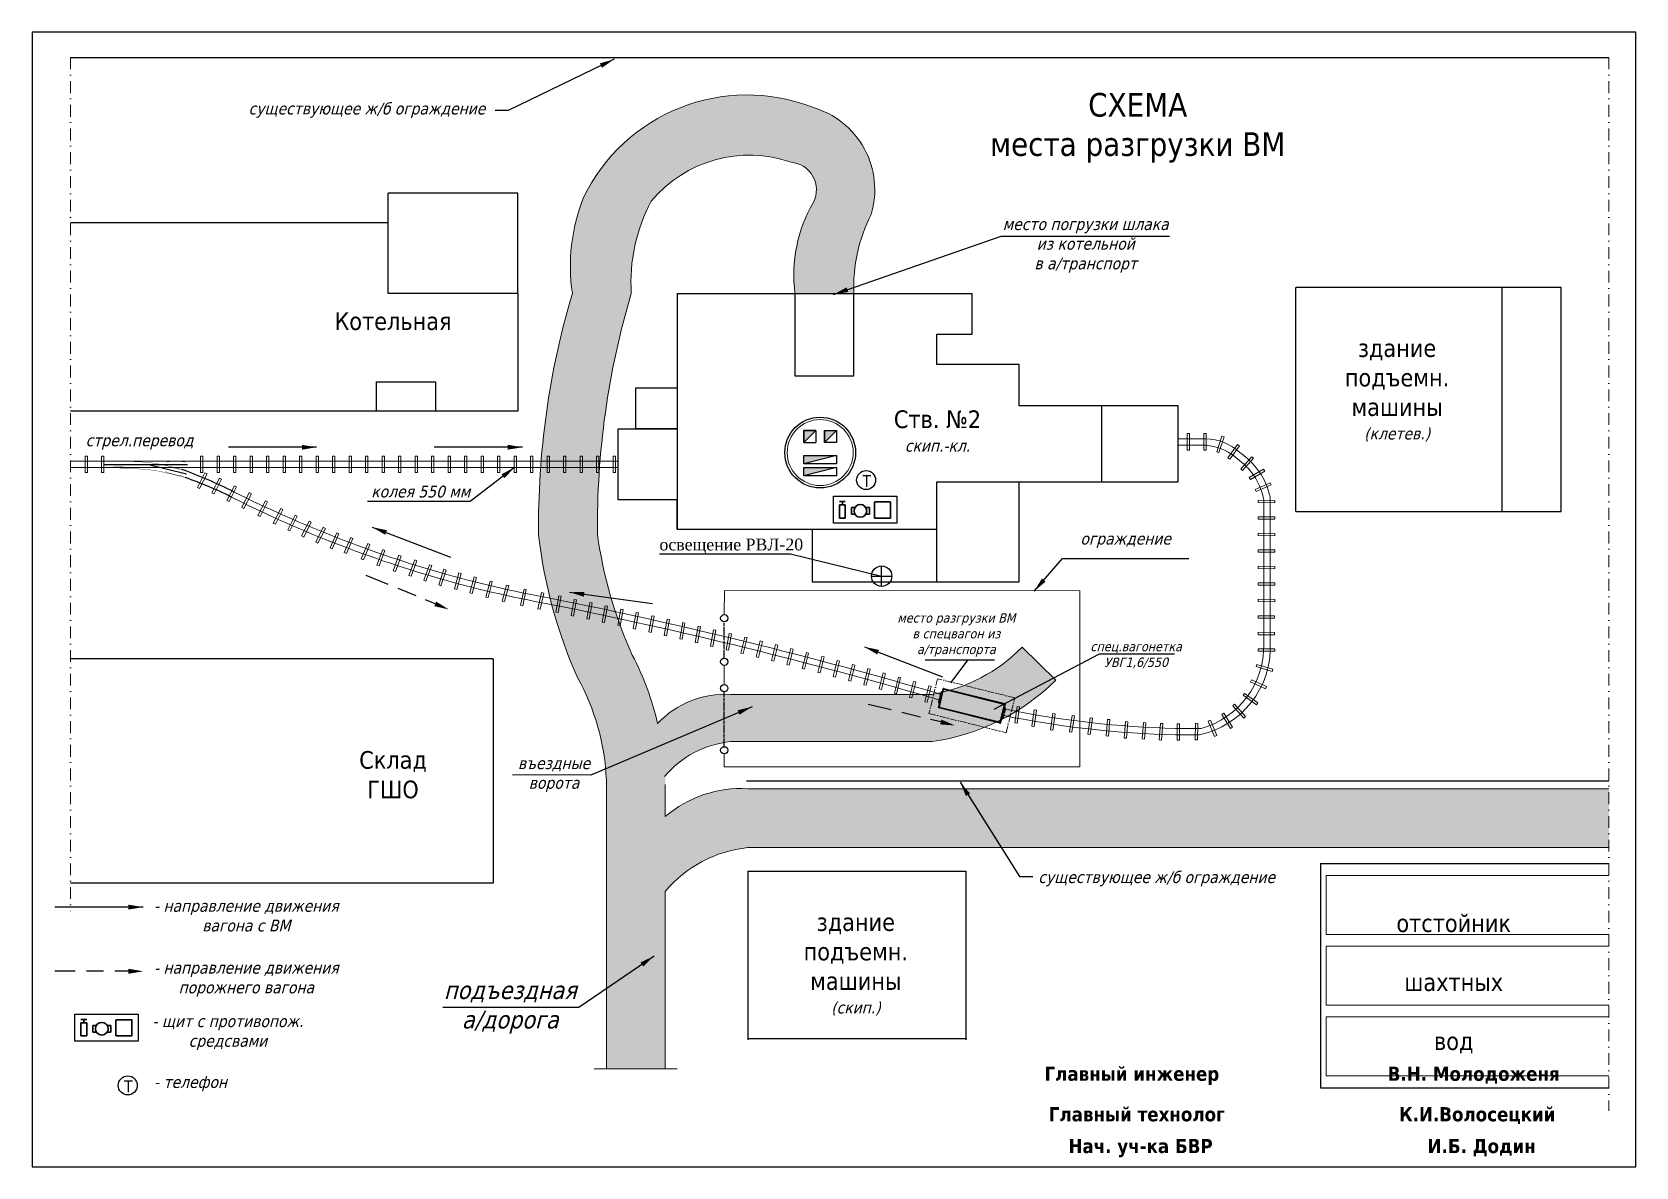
# Model space of a CAD drawing. Header units: millimetres. Extents: x -46762 to 161452, y -66984 to 31524.
# Drawn here: x 150594 to 151954, y -66984 to -66022 of the extents above; entities that cross this region are included whole.
import ezdxf

# ---------------------------------------------------------------- set-up
doc = ezdxf.new("R2010")
doc.units = ezdxf.units.MM
doc.header["$LTSCALE"] = 0.5
for name, pattern in [('ACAD_ISO04W100', [30, 24, -3, 0, -3]), ('ACAD_ISO10W100', [18, 12, -3, 0, -3]), ('IRA2', [4, 2, -1, 0, -1])]:
    doc.linetypes.add(name, pattern=pattern)
doc.layers.add('МЕТАЛЛ', color=4, linetype='Continuous')
doc.layers.add('РАЗМЕР', color=3, linetype='Continuous')
doc.styles.get("Standard").update_dxf_attribs({"font": 'TIMES.TTF'})
doc.linetypes.add('BATTING', pattern='A,0.00254,-2.54,[134,ltypeshp.shx,S=2.54,R=0,X=-2.54,Y=0],-5.08,[134,ltypeshp.shx,S=2.54,R=180,X=2.54,Y=0],-2.54', length=10.16254)
doc.linetypes.add('FENCELINE1', pattern='A,6.35,-2.54,[133,ltypeshp.shx,S=2.54,R=0,X=-2.54,Y=0],-2.54,25.4', length=36.83)
doc.dimstyles.new('ISO-25', dxfattribs={"dimscale": 50, "dimtxt": 2.5, "dimasz": 2.5, "dimexe": 1.25, "dimexo": 0.625, "dimtad": 1, "dimdec": 0, "dimtxsty": 'Standard', "dimcen": 2.5, "dimadec": 0, "dimazin": 0, "dimtfac": 1, "dimtdec": 0, "dimtmove": 0, "dimatfit": 3, "dimfxl": 1, "dimarcsym": 0})

msp = doc.modelspace()

# ---------------------------------------------------------------- texts
msp.add_text('освещение РВЛ-20', height=10).set_placement((151125.8662110809, -66461.5124298685))
at = {"attachment_point": 5}
for s, insert, char_height, width in [('\\A1;{\\fTahoma|b0|i0|c204|p34;СХЕМА\\Pместа разгрузки ВМ}', (151531.6256951977, -66103.1603817775), 20, 6995.56), ('\\A1;{\\fTahoma|b0|i1|c204|p34;существующее ж/б ограждение}', (150877.608443204, -66088.29421230618), 10, 6995.56), ('\\A1;{\\fTahoma|b0|i1|c204|p34;место погрузки шлака \\Pиз котельной \\Pв а/транспорт}', (151487.4667300709, -66202.93197987802), 10, 6995.56), ('\\A1;{\\fTahoma|b0|i0|c204|p34;Котельная}', (150899.8063199323, -66267.26561086826), 15, 6995.56), ('\\A1;{\\fTahoma|b0|i0|c204|p34;\\H0.6x;Ств. №2\\P\\fTahoma|b0|i1|c204|p34;\\H0.66667x;скип.-кл.}', (151361.7272239161, -66360.37661431622), 25, 6995.56), ('\\A1;{\\fTahoma|b0|i1|c204|p34;стрел.перевод}', (150684.6902864552, -66369.63076432238), 10, 6995.56), ('\\A1;{\\fTahoma|b0|i1|c204|p34;колея 550 мм}', (150923.2701175263, -66411.726724106), 10, 6995.56), ('\\A1;{\\fTahoma|b0|i0|c204|p34;\\H0.4x;Т}', (151301.7703818387, -66402.67860111874), 25, 6995.56), ('\\A1;{\\fTahoma|b0|i1|c204|p34;ограждение }', (151521.3817292308, -66453.00022483245), 10, 6995.56), ('\\A1;{\\fTahoma|b0|i0|c204|p34;Склад\\PГШО}', (150899.8063199323, -66651.820630573), 15, 6995.56), ('\\A1;{\\fTahoma|b0|i1|c204|p34;въездные\\Pворота}', (151036.3608169759, -66651.72763213923), 10, 6995.56), ('\\A1;{\\fTahoma|b0|i1|c204|p34;существующее ж/б ограждение}', (151547.6722573119, -66739.98870558757), 10, 6995.56), ('\\A1;{\\fTahoma|b0|i0|c204|p34;\\H0.6x;здание\\Pподъемн.\\Pмашины\\P\\fTahoma|b0|i1|c204|p34;\\H0.66667x;(скип.)}', (151292.4596138782, -66812.57386482085), 25, 6995.56), ('\\A1;{\\fTahoma|b0|i1|c204|p34;- направление движения\\Pпорожнего вагона }', (150775.2853226411, -66825.18791003386), 10, 239.584280019687), ('\\A1;{\\fTahoma|b0|i1|c204|p34;подъездная\\Pа/дорога}', (150999.216931882, -66849.04263548096), 15, 6995.56), ('\\A1;{\\fTahoma|b0|i1|c204|p34;- щит с противопож.\\Pсредсвами}', (150759.7011581238, -66870.49602244177), 10, 239.584280019687), ('\\A1;{\\fTahoma|b0|i1|c204|p34;- телефон}', (150727.9560262304, -66913.763135101), 10, 239.584280019687), ('\\A1;{\\fTahoma|b1|i0|c204|p34;Главный инженер                             В.Н. Молодоженя}', (151671.134481263, -66907.00962095553), 12, 908.2272968273879), ('\\A1;{\\fTahoma|b0|i0|c204|p34;\\H0.4x;Т}', (150675.2880573134, -66915.96827711561), 25, 6995.56), ('\\A1;{\\fTahoma|b1|i0|c204|p34;Главный технолог                              К.И.Волосецкий}', (151671.134481263, -66940.76983630325), 12, 908.2272968273879), ('\\A1;{\\fTahoma|b1|i0|c204|p34;Нач. уч-ка БВР                                     И.Б. Додин}', (151671.134481263, -66968.3918762868), 12, 908.2272968273879)]:
    msp.add_mtext(s, dxfattribs=dict(at, insert=insert, char_height=char_height, width=width))
at = {"color": 7, "char_height": 25, "width": 6995.56, "attachment_point": 5}
for s, insert in [('\\A1;{\\fTahoma|b0|i0|c204|p34;\\H0.6x;здание\\Pподъемн.\\Pмашины\\P\\fTahoma|b0|i1|c204|p34;\\H0.66667x;(клетев.)}', (151751.6840139613, -66325.86566725562)), ('\\A1;{\\fTahoma|b0|i0|c204|p34;\\H0.6x;отстойник\\P\\Pшахтных\\P\\Pвод}', (151799.7352214679, -66829.05472956694))]:
    msp.add_mtext(s, dxfattribs=dict(at, insert=insert))
at = {"color": 1, "attachment_point": 5}
for s, insert, char_height, width in [('\\A1;{\\fTahoma|b0|i1|c204|p34;место разгрузки ВМ \\Pв спецвагон из\\Pа/транспорта}', (151377.7702906868, -66533.23012227808), 8, 5596.448), ('\\A1;{\\fTahoma|b0|i1|c204|p34;- направление движения\\Pвагона с ВМ}', (150775.2853226411, -66771.3978526862), 10, 239.584280019687)]:
    msp.add_mtext(s, dxfattribs=dict(at, insert=insert, char_height=char_height, width=width))
at = {"color": 5, "insert": (151530.2766336348, -66550.34333722698), "char_height": 8, "width": 5596.448, "attachment_point": 5}
msp.add_mtext('\\A1;{\\fTahoma|b0|i1|c204|p34;спец.вагонетка\\PУВГ1,6/550}', dxfattribs=at)

# ---------------------------------------------------------------- blocks, each defined once
blk = doc.blocks.new('УВГ 1.3-550')
at = {"true_color": 0xffffff}
h = blk.add_hatch(color=7, dxfattribs=at)
h.dxf.hatch_style = 1
h.paths.add_polyline_path([(1605.790575808755, 622.4551049432847, 0.4142135623730931), (1588.377829228755, 639.8678515232848), (-1019.125338656607, 639.8678515232866, 0.4142135623730951), (-1036.538085236607, 622.4551049432866), (-1036.538085236607, 243.2427623628), (1605.790575808755, 243.2427623628009)])
h.paths.add_polyline_path([(1605.790575808755, 243.2427623628009), (-1036.538085236607, 243.2427623628001), (-1036.538085236607, -135.9695802176875, 0.4142135623730951), (-1019.125338656607, -153.3823267976875), (1588.377829228755, -153.3823267976829, 0.414213562373097), (1605.790575808755, -135.9695802176828)])
at = {"layer": 'МЕТАЛЛ', "color": 5}
for p, q in [((-1129.072312169913, 360.2606460482993, -17.754173), (-1129.072312169913, 293.7514116657949, -17.754173)), ((-1060.710387175878, 311.6752072818845, -17.754173), (-1129.072312169914, 311.6752072818836, -17.754173)), ((-1129.072312169914, 190.7233690885523, -17.754173), (-1129.072312169913, 138.4171585425565, -17.754173)), ((-1060.710387175878, 172.7995734724627, -17.754173), (-1129.072312169914, 172.7995734724636, -17.754173)), ((-1123.915802884045, 91.06030148795071, -17.754173), (-1111.522613637749, 30.52814832086824, -17.754173)), ((-1107.549342772192, 492.2992295739887, -17.754173), (-1122.323186947929, 429.4030089621374, -17.754173)), ((-1060.710387175878, 276.3386650857947, -17.754173), (-1111.659565589913, 276.3386650857947, -17.754173)), ((-1060.710387175878, 208.1361156685516, -17.754173), (-1111.659565589914, 208.1361156685516, -17.754173)), ((-1079.932085786055, 4.750080512843851, -17.754173), (-1059.306118933861, 4.750080512843851, -17.754173)), ((-1059.306118933861, 517.1714433594025, -17.754173), (-1076.157891912515, 517.1714433594007, -17.754173)), ((-1061.201241654307, 389.0130935059606, -17.754173), (-1061.201241654306, 648.8434337882691, -17.754173)), ((-1061.201241654307, -166.3857606083875, -17.754173), (-1061.201241654305, 414.5486063923645, -17.754173)), ((-1043.788495074306, 666.2561803682684, -17.754173), (1621.386011765693, 666.2561803682702, -17.754173)), ((-1036.538085236607, -135.9695802176875, -17.754173), (-1036.538085236607, 622.4551049432866, -17.754173)), ((-1019.125338656607, 639.8678515232868, -17.754173), (1588.377829228755, 639.8678515232841, -17.754173)), ((1605.790575808755, 622.4551049432848, -17.754173), (1605.790575808755, -135.969580217683, -17.754173)), ((1638.798758345693, 648.84343378827, -17.754173), (1638.798758345694, -166.3857606083839, -17.754173)), ((1638.798758345694, 517.1714433594025, -17.754173), (1655.650531324347, 517.1714433594007, -17.754173)), ((1638.798758345694, 311.6752072818845, -17.754173), (1708.258157527638, 311.6752072818854, -17.754173)), ((1638.798758345694, 276.3386650857947, -17.754173), (1690.845410947637, 276.3386650857947, -17.754173)), ((1638.798758345694, 208.1361156685516, -17.754173), (1690.845410947638, 208.1361156685516, -17.754173)), ((1638.798758345694, 172.7995734724627, -17.754173), (1708.258157527638, 172.7995734724609, -17.754173)), ((1659.424725197887, 4.750080512843851, -17.754173), (1638.798758345694, 4.750080512843851, -17.754173)), ((1687.041982184024, 492.2992295739887, -17.754173), (1701.815826359762, 429.4030089621374, -17.754173)), ((1703.408442295877, 91.06030148795071, -17.754173), (1691.01525304958, 30.52814832086824, -17.754173)), ((1708.258157527638, 358.3835551398197, -17.754173), (1708.258157527637, 293.7514116657949, -17.754173)), ((1708.258157527638, 190.7233690885523, -17.754173), (1708.258157527638, 163.8137686661303, -17.754173)), ((1708.626324838218, 373.5636292222116, -17.754173), (1708.626324838218, 357.3232137106024, -17.754173)), ((1708.626324838218, 164.7766733153658, -17.754173), (1708.626324838218, 145.8870796841757, -17.754173)), ((1621.386011765694, -183.7985071883841, -17.754173), (-1043.788495074306, -183.7985071883904, -17.754173)), ((1588.377829228755, -153.3823267976823, -17.754173), (-1019.125338656607, -153.3823267976895, -17.754173))]:
    blk.add_line(p, q, dxfattribs=at)
for centre, radius, start, end in [((-865.8964380673215, 369.4720985315671, -17.754173), 263.3370303746034, 166.845212528729, 182.0045985886764), ((-871.1915800705019, 142.8023750237535, -17.754173), 257.9666160000047, 179.3066254386316, 191.5706805866645), ((-1111.659565589913, 293.7514116657949, -17.754173), 17.41274658, 180, 270), ((-1111.659565589914, 190.7233690885523, -17.754173), 17.41274658, 90, 180), ((-1079.932085786056, 36.9959075128445, -17.754173), 32.24582700000025, 191.5706805866645, 270), ((-1076.157891912515, 484.9256163594018, -17.754173), 32.24582699999898, 90, 166.7812913581643), ((-1043.788495074306, 648.8434337882691, -17.754173), 17.41274658, 90, 180), ((-1019.125338656607, 622.4551049432866, -17.754173), 17.41274658, 90, 180), ((1588.377829228755, 622.4551049432848, -17.754173), 17.41274658, 0, 90), ((1621.386011765693, 648.84343378827, -17.754173), 17.41274658, 0, 90), ((1655.650531324347, 484.9256163594018, -17.754173), 32.24582699999927, 13.21870864183572, 90), ((1659.424725197889, 36.9959075128445, -17.754173), 32.24582699999948, 270, 348.4293194133355), ((1690.845410947637, 293.7514116657949, -17.754173), 17.41274658, 270, 0), ((1690.845410947638, 190.7233690885523, -17.754173), 17.41274658, 0, 90), ((1450.684219482338, 370.4141032454263, -17.754173), 257.9666160000009, 0.6933745613684584, 13.21870864183572), ((1450.684219482333, 142.8023750237535, -17.754173), 257.9666160000049, 348.4293194133355, 0.6933745613684584), ((-1043.788495074306, -166.3857606083875, -17.754173), 17.41274658, 180, 270), ((-1019.125338656607, -135.9695802176875, -17.754173), 17.41274658, 180, 270), ((1588.377829228755, -135.969580217683, -17.754173), 17.41274658, 270, 0), ((1621.386011765694, -166.3857606083839, -17.754173), 17.41274658, 270, 0)]:
    blk.add_arc(centre, radius, start, end, dxfattribs=at)
at = {"layer": 'РАЗМЕР', "color": 5}
for p in [(-1061.201241654307, 665.864687301013, -17.754173), (1638.798758345694, 666.267760138513, -50), (1638.798758345694, 665.864687301013, -17.754173), (1638.798758345694, -183.7985071883877, -17.754173)]:
    blk.add_point(p, dxfattribs=at)
blk = doc.blocks.new('СП-1.4-550')
blk.add_line((6625.198961285823, 280.8631900775558), (13666.97129164534, 280.8631900775558))
at = {"const_width": 27.3972603}
for points in [[(6625.198961285823, 592.8722897342614), (6625.198961285823, 518.8540904208476)], [(6625.198961285823, 555.8631900775563), (13666.97129164534, 555.8631900775563)], [(6625.198961285823, 42.87228973426318), (6625.198961285823, -31.14590957914879)], [(6625.198961285823, 5.863190077556283), (7410.705958716993, 5.863190077556283), (7926.854912877563, -27.91069151014563), (8850.442663393369, -73.45543429554891), (9874.04171375298, -125.3037760928091), (10496.60723218851, -185.3708780387533), (10935.2393945996, -246.8122350806952)], [(7401.918914122209, 97.78387350841331), (9514.268163237459, -2.112843564513241)], [(12067.11483321807, 134.607313082377), (11320.90375018848, 299.018727839717), (10854.34433843216, 375.4266658172819), (10511.63008454642, 422.5562417906003), (9875.800753013085, 480.2621681620658), (9431.756105104476, 503.9047577025558), (7410.44510413779, 542.2139937187593)], [(9506.211807890133, 38.60832239435331), (9506.211807890133, -42.90475993789914)], [(9514.268163237459, -2.112843564513241), (12457.99770594891, -8.357151736246038), (13061.72393421002, -162.3937188913995)], [(10938.3355605996, 592.8722897342614), (10938.3355605996, 518.8540904208476)], [(11867.02751392833, 475.2797227782667), (12249.9195485488, 517.4319114799018), (13162.60896271924, 517.4319114799018), (13563.72080042146, 470.4567435058834)], [(13096.86496300688, 40.41520671437502), (12476.72445347693, 40.41520671437502), (12067.11483321807, 134.607313082377)], [(13205.84313901149, 5.293959968666968), (12594.69643097289, 5.293959968666968), (13190.34625262183, -142.4448566780793)], [(13211.76053621345, 43.75601260643634), (13211.76053621345, -36.67669177403877)], [(13666.97129164534, 592.8722897342614), (13666.97129164534, 518.8540904208476)], [(10938.37829529864, -209.5879561648926), (10922.42911275882, -290.3892319616589)], [(10935.2393945996, -246.8122350806952), (11274.51264063632, -305.5170330142064), (11696.10032770056, -394.1119689182633), (12117.58797110512, -489.1236805952576), (13488.64186268936, -838.9385883434934)], [(11759.73698800446, -325.3564292405845), (12158.29437759701, -464.7513578939652), (12994.00921195118, -676.2311590769223), (13404.44190745428, -733.0634612417962)], [(13205.14283339398, -106.0912141979807), (13179.77447854327, -183.2183683828262)], [(13501.24118827009, -805.7568829450847), (13484.06011009903, -875.553003466377)]]:
    blk.add_lwpolyline(points, dxfattribs=at)
blk.add_lwpolyline([(13595.05126334425, -553.1640397740794), (10264.24130000323, 280.8631900775559)])

# ---------------------------------------------------------------- hatches: boundary and pattern name
at = {"lineweight": 30}
h = msp.add_hatch(color=9, dxfattribs=at)
edge = h.paths.add_edge_path()
edge.add_line((151255.7253223475, -66085.77045116317), (151237.6135214137, -66132.37477142357))
edge.add_arc((151201.9991521874, -66234.16004790695), 107.8361062176497, 70.71520819991419, 140.4297162704528)
edge.add_line((151118.8743650853, -66165.46583000319), (151061.1720840216, -66162.93006367523))
edge.add_arc((151200.0079634973, -66229.13938754892), 153.8150707753345, 68.7624187611604, 154.5040324135067, ccw=False)
h = msp.add_hatch(color=9, dxfattribs=at)
edge = h.paths.add_edge_path()
edge.add_line((151255.7253223475, -66085.77045116317), (151237.6135214137, -66132.37477142357))
edge.add_arc((151235.5151976727, -66155.78506422555), 23.50414371120053, -26.49112743967339, 84.87812151054692, ccw=False)
edge.add_line((151256.5514873132, -66166.26930429137), (151305.454422861, -66176.68577657356))
edge.add_arc((151235.855369871, -66155.69710820791), 72.69492676158828, 343.2185045164993, 434.1372789184606)
h = msp.add_hatch(color=9, dxfattribs=at)
edge = h.paths.add_edge_path()
edge.add_line((151051.9449971843, -66243.5605334494), (151101.9449971843, -66243.5605334494))
edge.add_arc((151248.4990231766, -66234.44818591313), 146.8370437327087, 151.9794308958605, 183.5579220122952, ccw=False)
edge.add_line((151118.8743650853, -66165.46583000319), (151061.1720840216, -66162.93006367523))
edge.add_arc((151208.2550179551, -66220.6049465137), 157.9866499578965, 158.5886170751151, 188.3546983467812)
h = msp.add_hatch(color=9, dxfattribs=at)
edge = h.paths.add_edge_path()
edge.add_arc((151427.3256688747, -66238.55370584523), 136.6756791725678, 153.0853759834285, 182.0993595646514)
edge.add_line((151290.7417259657, -66243.56048292533), (151240.8319972681, -66243.5605334494))
edge.add_arc((151362.1165650913, -66227.98325912454), 122.2808156149004, 149.6891968262231, 187.3187590858665, ccw=False)
edge.add_line((151256.5514873132, -66166.26930429137), (151305.454422861, -66176.68577657356))
h = msp.add_hatch(color=9, dxfattribs=at)
edge = h.paths.add_edge_path()
edge.add_line((151051.9449971843, -66243.5605334494), (151101.9449971843, -66243.5605334494))
edge.add_arc((151765.2840656288, -66440.79976696512), 692.0419315061039, 163.4405223437133, 180.6086991213711)
edge.add_line((151073.2811874835, -66448.15174638305), (151023.2870343751, -66448.68289444089))
edge.add_arc((151715.2840656288, -66440.79976696512), 692.0419315061039, 163.4405223437133, 180.652676783956, ccw=False)
h = msp.add_hatch(color=7, dxfattribs=at)
h.paths.add_polyline_path([(151248.4718409777, -66369.97910117463), (151248.4718409777, -66359.79183962336), (151258.6576745848, -66359.79183962336)])
h.paths.add_polyline_path([(151265.7847641197, -66369.97910117463), (151265.7847641197, -66359.79183962336), (151275.9705977268, -66359.79183962336)])
h.paths.add_polyline_path([(151248.4718409777, -66387.970424461), (151248.4718409777, -66381.04316290974), (151275.9705977268, -66381.04316290974)])
h.paths.add_polyline_path([(151248.4718409777, -66398.20370188577), (151248.4718409777, -66391.2764403345), (151275.9705977268, -66391.2764403345)])
h = msp.add_hatch(color=9, dxfattribs=at)
edge = h.paths.add_edge_path()
edge.add_line((151023.2870343751, -66448.68289444089), (151073.2811874835, -66448.15174638305))
edge.add_arc((151444.4909049674, -66396.40474533138), 374.7991548447367, 187.9359464789209, 204.250346389043)
edge.add_line((151102.764192268, -66550.34389012556), (151056.3618045278, -66569.32845231304))
edge.add_arc((151433.8756622239, -66400.97720956152), 413.3507635030148, 186.62739563789, 204.0343474534246, ccw=False)
h = msp.add_hatch(color=9, dxfattribs=at)
edge = h.paths.add_edge_path()
edge.add_arc((150889.4358803969, -66663.46436999532), 241.4647212570206, 2.102962398993401, 27.93543005940004)
edge.add_line((151102.764192268, -66550.34389012556), (151056.3618045278, -66569.32845231304))
edge.add_arc((150886.1658338672, -66664.05528490637), 194.7815218193805, 2.2413683048569055, 29.099221361910224, ccw=False)
edge.add_line((151080.7983360287, -66656.43751983836), (151130.7379746404, -66654.60373088396))
at = {"lineweight": 0}
h = msp.add_hatch(color=9, dxfattribs=at)
edge = h.paths.add_edge_path()
edge.add_arc((151332.6507156083, -66443.80644366024), 141.981443461787, 280.0062283264034, 315.3900643509696)
edge.add_line((151433.7279121898, -66543.51667693003), (151462.2040831927, -66571.60773751898))
edge.add_arc((151330.6649144219, -66438.1420291098), 187.3916973670054, 278.17786444066326, 314.583476926948, ccw=False)
edge.add_line((151357.3207339689, -66623.62818904192), (151357.3207339689, -66583.62818904192))
h = msp.add_hatch(color=9, dxfattribs=at)
edge = h.paths.add_edge_path()
edge.add_arc((150937.1224120891, -66656.07625233229), 193.1717770056165, 2.102962398993385, 14.35180428379358)
edge.add_arc((151181.7233524406, -66662.70399287777), 79.20066823057266, 86.7822700749212, 136.5079156421899, ccw=False)
edge.add_line((151186.1689228073, -66583.62818904192), (151186.1689228073, -66623.62818904192))
edge.add_arc((151194.9196275733, -66707.8504568914), 84.67564724059213, 95.9317552663888, 139.884586813826)
edge.add_line((151130.1640874838, -66653.2914497218), (151130.1640874838, -66648.9877410432))
for points in [[(151186.1689228073, -66583.62818904192), (151357.3207339689, -66583.62818904192), (151357.3207339689, -66623.62818904192), (151186.1689228073, -66623.62818904192)], [(151931.4414002384, -66663.5605334494), (151931.4414002384, -66713.5605334494), (151200.7905418557, -66713.5605334494), (151200.7905418557, -66663.5605334494)], [(151130.7379746404, -66901.0414614859), (151130.7379746404, -66750.63960929931), (151080.7983360287, -66750.66523737292), (151080.8755193811, -66901.06704995049)]]:
    msp.add_hatch(color=9, dxfattribs=at).paths.add_polyline_path(points)
at = {"lineweight": 30}
msp.add_hatch(color=9, dxfattribs=at).paths.add_polyline_path([(151080.7983360287, -66656.43751983836), (151130.7379746404, -66654.60373088396), (151130.7379746404, -66750.63960929931), (151080.7983360287, -66750.66523737292)])
at = {"lineweight": 0}
h = msp.add_hatch(color=9, dxfattribs=at)
edge = h.paths.add_edge_path()
edge.add_arc((151195.2335788974, -66762.4052882442), 99.00083528821582, 86.78227007492127, 130.6521670178053)
edge.add_line((151130.7379746404, -66687.29548582615), (151130.7379746403, -66750.63960929931))
edge.add_arc((151211.8016447259, -66819.07734998075), 106.0897872433012, 95.95748157946889, 139.8273785223554, ccw=False)
edge.add_line((151200.7905418557, -66713.5605334494), (151200.7905418557, -66663.5605334494))

# ---------------------------------------------------------------- linework, layer by layer
at = {"color": 7, "linetype": 'IRA2', "lineweight": 0, "ltscale": 10}
for p, q in [((150626.1740366623, -66043.5605334494), (150626.1740366623, -66767.31182032553)), ((151931.4414002384, -66043.5605334494), (151931.4414002384, -66936.64410252002)), ((151070.5683518128, -66901.07233939302), (151141.6537013312, -66901.03585974238))]:
    msp.add_line(p, q, dxfattribs=at)
at = {"color": 7, "linetype": 'FENCELINE1', "lineweight": 30}
for p, q in [((150626.1740366623, -66043.5605334494), (151390.7905418557, -66043.5605334494)), ((151390.7905418557, -66043.5605334494), (151931.4414002384, -66043.5605334494)), ((151199.6563865057, -66656.99252618419), (151931.4414002385, -66656.99252618419))]:
    msp.add_line(p, q, dxfattribs=at)
at = {"color": 7, "lineweight": 30}
for p, q in [((151005.7905418557, -66158.5605334494), (150895.7905418557, -66158.5605334494)), ((150895.7905418557, -66243.5605334494), (150895.7905418557, -66158.5605334494)), ((151005.7905418557, -66243.5605334494), (151005.7905418557, -66158.5605334494)), ((150626.1740366623, -66183.5605334494), (150895.7905418557, -66183.5605334494)), ((151005.7905418557, -66243.5605334494), (150895.7905418557, -66243.5605334494)), ((151005.7905418557, -66243.5605334494), (151005.7905418557, -66343.5605334494)), ((151140.7905418557, -66243.5605334494), (151140.7905418557, -66443.5605334494)), ((151140.7905418557, -66243.5605334494), (151390.7905418557, -66243.5605334494)), ((151140.7905418557, -66243.5605334494), (151240.7905418557, -66243.5605334494)), ((151240.7905418557, -66243.5605334494), (151240.7905418557, -66313.5605334494)), ((151290.7905418557, -66313.5605334494), (151290.7905418557, -66243.5605334494)), ((151390.7905418557, -66243.5605334494), (151390.7905418557, -66278.5605334494)), ((151890.7905418557, -66238.5605334494), (151665.7905418557, -66238.5605334494)), ((151665.7905418557, -66428.5605334494), (151665.7905418557, -66238.5605334494)), ((151840.7905418557, -66428.5605334494), (151840.7905418557, -66238.5605334494)), ((151890.7905418557, -66428.5605334494), (151890.7905418557, -66238.5605334494)), ((151390.7905418557, -66278.5605334494), (151360.7905418557, -66278.5605334494)), ((151360.7905418557, -66278.5605334494), (151360.7905418557, -66303.5605334494)), ((151360.7905418557, -66303.5605334494), (151430.7905418557, -66303.5605334494)), ((151430.7905418557, -66303.5605334494), (151430.7905418557, -66338.5605334494)), ((150885.7905418557, -66343.5605334494), (150885.7905418557, -66318.5605334494)), ((150885.7905418557, -66318.5605334494), (150935.7905418557, -66318.5605334494)), ((150935.7905418557, -66318.5605334494), (150935.7905418557, -66343.5605334494)), ((151105.7905418557, -66358.5605334494), (151105.7905418557, -66323.5605334494)), ((151105.7905418557, -66323.5605334494), (151140.7905418557, -66323.5605334494)), ((151240.7905418557, -66313.5605334494), (151290.7905418557, -66313.5605334494)), ((151430.7905418557, -66338.5605334494), (151565.7905418557, -66338.5605334494)), ((151500.7905418557, -66338.5605334494), (151500.7905418557, -66403.5605334494)), ((151565.7905418557, -66338.5605334494), (151565.7905418557, -66403.5605334494)), ((151005.7905418557, -66343.5605334494), (150626.1740366623, -66343.5605334494)), ((151005.7905418557, -66343.5605334494), (150915.5798042625, -66343.5605334494)), ((151090.7905418557, -66418.5605334494), (151090.7905418557, -66358.5605334494)), ((151090.7905418557, -66358.5605334494), (151140.7905418557, -66358.5605334494)), ((151140.7905418557, -66358.5605334494), (151105.7905418557, -66358.5605334494)), ((151258.6576745848, -66359.79183962336), (151248.4718409777, -66359.79183962336)), ((151248.4718409777, -66359.79183962336), (151248.4718409777, -66369.97910117463)), ((151258.6576745848, -66359.79183962336), (151258.6576745848, -66369.97910117463)), ((151265.7847641197, -66359.79183962336), (151275.9705977268, -66359.79183962336)), ((151265.7847641197, -66359.79183962336), (151265.7847641197, -66369.97910117463)), ((151275.9705977267, -66359.79183962336), (151275.9705977268, -66369.97910117463)), ((151248.4718409777, -66369.97910117463), (151258.6576745848, -66369.97910117463)), ((151275.9705977268, -66369.97910117463), (151265.7847641197, -66369.97910117463)), ((151565.7905418557, -66403.5605334494), (151360.7905418557, -66403.5605334494)), ((151360.7905418557, -66403.5605334494), (151360.7905418557, -66443.5605334494)), ((151430.7905418557, -66403.5605334494), (151430.7905418557, -66488.5605334494)), ((151140.7905418557, -66418.5605334494), (151090.7905418557, -66418.5605334494)), ((151140.7905418557, -66443.5605334494), (151140.7905418557, -66418.5605334494)), ((151665.7905418557, -66428.5605334494), (151890.7905418557, -66428.5605334494)), ((151140.7905418557, -66443.5605334494), (151360.7905418557, -66443.5605334494)), ((151255.7905418557, -66488.5605334494), (151255.7905418557, -66443.5605334494)), ((151360.7905418557, -66443.5605334494), (151360.7905418557, -66488.5605334494)), ((151430.7905418557, -66488.5605334494), (151255.7905418557, -66488.5605334494)), ((150984.7897984422, -66553.5605334494), (150626.1740366623, -66553.56053344942)), ((150984.7897984422, -66553.5605334494), (150984.7897984422, -66743.5605334494)), ((151200.7905418557, -66733.5605334494), (151385.7905418557, -66733.5605334494)), ((151200.7905418557, -66733.5605334494), (151200.7905418557, -66876.45532856355)), ((151385.7905418557, -66733.5605334494), (151385.7905418557, -66876.45532856355)), ((151686.6349598687, -66727.1498844187), (151931.4414002384, -66727.1498844187)), ((151686.6349598687, -66727.1498844187), (151686.6349598687, -66917.1498844187)), ((150984.7897984422, -66743.5605334494), (150626.1740366623, -66743.56053344939)), ((151201.760417712, -66875.44796621107), (151386.760417712, -66875.44796621107)), ((151686.6349598687, -66917.1498844187), (151931.4414002384, -66917.1498844187))]:
    msp.add_line(p, q, dxfattribs=at)
at = {"color": 7, "lineweight": 0}
for p, q in [((151240.8319972681, -66243.5605334494), (151290.7417259657, -66243.56048292533)), ((151565.7905418557, -66366.88369620495), (151589.2265888161, -66366.88369620495)), ((151565.7905418557, -66372.38369620495), (151589.2265888161, -66372.38369620495)), ((151090.7905418557, -66385.8105334494), (150626.1740366623, -66385.8105334494)), ((151090.7905418557, -66391.3105334494), (150626.1740366623, -66391.3105334494)), ((151638.5222586097, -66541.19597215857), (151638.5222586098, -66418.77827268574)), ((151644.0222586098, -66541.19597215857), (151644.0222586097, -66415.99311015125)), ((151433.7279121898, -66543.51667693003), (151462.2040831927, -66571.60773751898)), ((151186.1689228073, -66583.62818904192), (151357.3207339689, -66583.62818904192)), ((151186.1689228073, -66623.62818904192), (151357.3207339689, -66623.62818904192)), ((151563.8224564643, -66612.41308803728), (151585.4739060684, -66612.41308803728)), ((151563.8224564643, -66617.91308803728), (151584.0228589674, -66617.91308803727)), ((151080.7983360287, -66656.43751983833), (151080.7983360287, -66750.66523737292)), ((151130.7379746404, -66659.98336673221), (151130.7379746404, -66687.29548582614)), ((151200.7905418557, -66663.5605334494), (151931.4414002384, -66663.5605334494)), ((151200.7905418557, -66713.5605334494), (151931.4414002384, -66713.5605334494)), ((151691.6349598687, -66737.1498844187), (151931.4414002384, -66737.1498844187)), ((151691.6349598687, -66737.1498844187), (151691.6349598687, -66787.1498844187)), ((151080.7983360287, -66750.66523737292), (151080.8755193811, -66901.06704995049)), ((151130.7379746404, -66901.0414614859), (151130.7379746404, -66750.63960929931)), ((151691.6349598687, -66787.1498844187), (151931.4414002384, -66787.1498844187)), ((151691.6349598687, -66797.1498844187), (151931.4414002384, -66797.1498844187)), ((151691.6349598687, -66797.1498844187), (151691.6349598687, -66847.1498844187)), ((151691.6349598687, -66847.1498844187), (151931.4414002384, -66847.1498844187)), ((151691.6349598687, -66857.1498844187), (151931.4414002384, -66857.1498844187)), ((151691.6349598687, -66857.1498844187), (151691.6349598687, -66907.1498844187)), ((151080.7983360287, -66901.06708955951), (151130.7379746404, -66901.0414614859)), ((151691.6349598687, -66907.1498844187), (151931.4414002384, -66907.1498844187))]:
    msp.add_line(p, q, dxfattribs=at)
at = {"color": 7, "lineweight": 35}
for p, q in [((151278.5799890201, -66420.08360832377), (151283.5155480404, -66420.08360832377)), ((151281.0477685303, -66422.83560471077), (151281.0477685303, -66420.08360832377)), ((151308.2781805541, -66434.08080146782), (151308.2781805541, -66420.52880146782)), ((151321.9575536218, -66420.45078051873), (151308.4055536218, -66420.45078051873)), ((151321.8301805541, -66434.08080146782), (151321.8301805541, -66420.52880146782)), ((151278.5799890201, -66422.83560471077), (151283.5155480404, -66422.83560471077)), ((151278.5799890201, -66434.12485659879), (151278.5799890201, -66422.83560471077)), ((151278.5799890201, -66434.12485659879), (151283.5155480404, -66434.12485659879)), ((151283.5155480404, -66434.12485659879), (151283.5155480404, -66422.83560471077)), ((151288.7173157521, -66425.14812134151), (151288.7173157521, -66427.97241204401)), ((151291.7436798418, -66425.14812134151), (151288.7173157521, -66425.14812134151)), ((151288.7173157521, -66430.7967027465), (151288.7173157521, -66427.97241204401)), ((151291.7436798418, -66430.7967027465), (151288.7173157521, -66430.7967027465)), ((151300.9252879859, -66425.14812134151), (151303.9516520756, -66425.14812134151)), ((151300.9252879859, -66430.7967027465), (151303.9516520756, -66430.7967027465)), ((151303.9516520756, -66425.14812134151), (151303.9516520756, -66427.97241204401)), ((151303.9516520756, -66430.7967027465), (151303.9516520756, -66427.97241204401)), ((151321.9575536218, -66434.08080146782), (151308.4055536218, -66434.08080146782)), ((150634.9692414142, -66859.23995423672), (150639.9048004345, -66859.23995423672)), ((150634.9692414142, -66861.99195062372), (150639.9048004345, -66861.99195062372)), ((150634.9692414142, -66873.28120251175), (150634.9692414142, -66861.99195062372)), ((150637.4370209244, -66861.99195062372), (150637.4370209244, -66859.23995423672)), ((150639.9048004345, -66873.28120251175), (150639.9048004345, -66861.99195062372)), ((150645.1065681462, -66864.30446725446), (150645.1065681462, -66867.12875795696)), ((150648.132932236, -66864.30446725446), (150645.1065681462, -66864.30446725446)), ((150645.1065681462, -66869.95304865946), (150645.1065681462, -66867.12875795696)), ((150657.31454038, -66864.30446725446), (150660.3409044698, -66864.30446725446)), ((150660.3409044698, -66864.30446725446), (150660.3409044698, -66867.12875795696)), ((150660.3409044698, -66869.95304865946), (150660.3409044698, -66867.12875795696)), ((150664.6674329482, -66873.23714738077), (150664.6674329482, -66859.68514738078)), ((150678.3468060159, -66859.60712643169), (150664.794806016, -66859.60712643169)), ((150678.2194329483, -66873.23714738077), (150678.2194329483, -66859.68514738078)), ((150634.9692414142, -66873.28120251175), (150639.9048004345, -66873.28120251175)), ((150648.132932236, -66869.95304865946), (150645.1065681462, -66869.95304865946)), ((150657.31454038, -66869.95304865946), (150660.3409044698, -66869.95304865946)), ((150678.3468060159, -66873.23714738077), (150664.794806016, -66873.23714738077))]:
    msp.add_line(p, q, dxfattribs=at)
at = {"color": 7}
for p, q in [((151314.3700797294, -66492.0008939744), (151314.3700797294, -66474.72099912279)), ((151305.7301323035, -66483.3609465486), (151323.0100271552, -66483.3609465486))]:
    msp.add_line(p, q, dxfattribs=at)
at = {"color": 7, "linetype": 'BATTING', "lineweight": 0, "ltscale": 0.5}
for p, q in [((151482.4759783353, -66495.93024866251), (151180.8445446571, -66495.53641713918)), ((151180.9274176998, -66495.53652534413), (151180.8795171643, -66515.98539474938)), ((151482.4759783353, -66645.18261552788), (151482.4759783353, -66495.9302486625)), ((151180.8445446572, -66559.00811964521), (151180.8445446572, -66575.23131242642)), ((151180.8445446572, -66634.11964511409), (151180.8445446572, -66645.18261552788)), ((151180.8445446572, -66645.1826155279), (151482.4759783353, -66645.18261552787))]:
    msp.add_line(p, q, dxfattribs=at)
at = {"color": 7, "linetype": 'ACAD_ISO04W100', "lineweight": 30, "ltscale": 0.25}
for p, q in [((151180.8445446572, -66552.83733265626), (151180.8445446572, -66522.1559835277)), ((151180.8445446572, -66627.94885812514), (151180.8445446572, -66581.40209941537))]:
    msp.add_line(p, q, dxfattribs=at)
at = {"color": 1}
for p, q in [((151351.3748623175, -66554.21636031555), (151410.1541231031, -66554.21636031555)), ((151373.0065427028, -66573.7299910507), (151387.734604831, -66554.22734746244))]:
    msp.add_line(p, q, dxfattribs=at)
at = {"color": 7, "lineweight": 30}
for points in [[(151954.3457285744, -66984.2911938586), (151954.3457285744, -66022.0111938586), (150593.5457285744, -66022.0111938586), (150593.5457285744, -66984.2911938586), (151954.3457285744, -66984.2911938586)], [(151248.4718409777, -66369.97910117463), (151248.4718409777, -66359.79183962336), (151258.6576745848, -66359.79183962336), (151248.4718409777, -66369.97910117463)], [(151265.7847641197, -66369.97910117463), (151265.7847641197, -66359.79183962336), (151275.9705977268, -66359.79183962336), (151265.7847641197, -66369.97910117463)], [(151248.4718409777, -66387.970424461), (151248.4718409777, -66381.04316290974), (151275.9705977268, -66381.04316290974), (151248.4718409777, -66387.970424461)], [(151248.4718409777, -66398.20370188577), (151248.4718409777, -66391.2764403345), (151275.9705977268, -66391.2764403345), (151248.4718409777, -66398.20370188577)], [(150895.6755380406, -66490.42569380628), (150877.0700818757, -66482.76850226917)], [(150919.3402242098, -66500.16504300889), (150904.0562772503, -66493.87483930332)], [(150935.6243718027, -66506.86688552394), (150927.2477626363, -66503.41943977195)], [(151322.5566187784, -66596.81063959867), (151303.0071664037, -66592.05516978123)], [(151347.4219943505, -66602.85922555218), (151331.3625765896, -66598.9527183527)], [(151364.5323605254, -66607.021379476), (151355.730742306, -66604.88035634221)], [(150630.185954113, -66818.40942468421), (150612.980086173, -66818.40942468421)], [(150654.2444820329, -66818.40942468421), (150639.6259581061, -66818.40942468421)], [(150675.3267108643, -66818.40942468421), (150663.8587369597, -66818.40942468421)]]:
    msp.add_lwpolyline(points, dxfattribs=at)
at = {"color": 7, "lineweight": 0}
for points in [[(151575.6514315313, -66362.51100316683), (151573.6514366171, -66362.50649286335), (151573.6198644923, -66376.50645726334), (151575.6198594067, -66376.51096756684), (151575.6514315313, -66362.51100316683)], [(151589.6514315313, -66362.51100316683), (151587.6514366171, -66362.50649286335), (151587.6198644923, -66376.50645726334), (151589.6198594067, -66376.51096756684), (151589.6514315313, -66362.51100316683)], [(151604.9239202921, -66365.31559963204), (151603.0240960764, -66364.6905652735), (151598.6488555661, -66377.98933478339), (151600.5486797819, -66378.61436914199), (151604.9239202921, -66365.31559963204)], [(151617.934584535, -66372.87202406024), (151616.3088088138, -66371.70718359733), (151608.1549255728, -66383.08761364598), (151609.7807012941, -66384.252454109), (151617.934584535, -66372.87202406024)], [(150638.533958612, -66395.5605334494), (150640.533958612, -66395.5605334494), (150640.533958612, -66381.5605334494), (150638.533958612, -66381.5605334494), (150638.533958612, -66395.5605334494)], [(150652.533958612, -66395.5605334494), (150654.533958612, -66395.5605334494), (150654.533958612, -66381.5605334494), (150652.533958612, -66381.5605334494), (150652.533958612, -66395.5605334494)], [(150736.533958612, -66395.5605334494), (150738.533958612, -66395.5605334494), (150738.533958612, -66381.5605334494), (150736.533958612, -66381.5605334494), (150736.533958612, -66395.5605334494)], [(150750.533958612, -66395.5605334494), (150752.533958612, -66395.5605334494), (150752.533958612, -66381.5605334494), (150750.533958612, -66381.5605334494), (150750.533958612, -66395.5605334494)], [(150764.533958612, -66395.5605334494), (150766.533958612, -66395.5605334494), (150766.533958612, -66381.5605334494), (150764.533958612, -66381.5605334494), (150764.533958612, -66395.5605334494)], [(150778.533958612, -66395.5605334494), (150780.533958612, -66395.5605334494), (150780.533958612, -66381.5605334494), (150778.533958612, -66381.5605334494), (150778.533958612, -66395.5605334494)], [(150792.533958612, -66395.5605334494), (150794.533958612, -66395.5605334494), (150794.533958612, -66381.5605334494), (150792.533958612, -66381.5605334494), (150792.533958612, -66395.5605334494)], [(150806.533958612, -66395.5605334494), (150808.533958612, -66395.5605334494), (150808.533958612, -66381.5605334494), (150806.533958612, -66381.5605334494), (150806.533958612, -66395.5605334494)], [(150820.533958612, -66395.5605334494), (150822.533958612, -66395.5605334494), (150822.533958612, -66381.5605334494), (150820.533958612, -66381.5605334494), (150820.533958612, -66395.5605334494)], [(150834.533958612, -66395.5605334494), (150836.533958612, -66395.5605334494), (150836.533958612, -66381.5605334494), (150834.533958612, -66381.5605334494), (150834.533958612, -66395.5605334494)], [(150848.533958612, -66395.5605334494), (150850.533958612, -66395.5605334494), (150850.533958612, -66381.5605334494), (150848.533958612, -66381.5605334494), (150848.533958612, -66395.5605334494)], [(150862.533958612, -66395.5605334494), (150864.533958612, -66395.5605334494), (150864.533958612, -66381.5605334494), (150862.533958612, -66381.5605334494), (150862.533958612, -66395.5605334494)], [(150876.533958612, -66395.5605334494), (150878.533958612, -66395.5605334494), (150878.533958612, -66381.5605334494), (150876.533958612, -66381.5605334494), (150876.533958612, -66395.5605334494)], [(150890.533958612, -66395.5605334494), (150892.533958612, -66395.5605334494), (150892.533958612, -66381.5605334494), (150890.533958612, -66381.5605334494), (150890.533958612, -66395.5605334494)], [(150904.533958612, -66395.5605334494), (150906.533958612, -66395.5605334494), (150906.533958612, -66381.5605334494), (150904.533958612, -66381.5605334494), (150904.533958612, -66395.5605334494)], [(150918.533958612, -66395.5605334494), (150920.533958612, -66395.5605334494), (150920.533958612, -66381.5605334494), (150918.533958612, -66381.5605334494), (150918.533958612, -66395.5605334494)], [(150932.533958612, -66395.5605334494), (150934.533958612, -66395.5605334494), (150934.533958612, -66381.5605334494), (150932.533958612, -66381.5605334494), (150932.533958612, -66395.5605334494)], [(150946.533958612, -66395.5605334494), (150948.533958612, -66395.5605334494), (150948.533958612, -66381.5605334494), (150946.533958612, -66381.5605334494), (150946.533958612, -66395.5605334494)], [(150960.533958612, -66395.5605334494), (150962.533958612, -66395.5605334494), (150962.533958612, -66381.5605334494), (150960.533958612, -66381.5605334494), (150960.533958612, -66395.5605334494)], [(150974.533958612, -66395.5605334494), (150976.533958612, -66395.5605334494), (150976.533958612, -66381.5605334494), (150974.533958612, -66381.5605334494), (150974.533958612, -66395.5605334494)], [(150988.533958612, -66395.5605334494), (150990.533958612, -66395.5605334494), (150990.533958612, -66381.5605334494), (150988.533958612, -66381.5605334494), (150988.533958612, -66395.5605334494)], [(151002.533958612, -66395.5605334494), (151004.533958612, -66395.5605334494), (151004.533958612, -66381.5605334494), (151002.533958612, -66381.5605334494), (151002.533958612, -66395.5605334494)], [(151016.533958612, -66395.5605334494), (151018.533958612, -66395.5605334494), (151018.533958612, -66381.5605334494), (151016.533958612, -66381.5605334494), (151016.533958612, -66395.5605334494)], [(151030.533958612, -66395.5605334494), (151032.533958612, -66395.5605334494), (151032.533958612, -66381.5605334494), (151030.533958612, -66381.5605334494), (151030.533958612, -66395.5605334494)], [(151044.533958612, -66395.5605334494), (151046.533958612, -66395.5605334494), (151046.533958612, -66381.5605334494), (151044.533958612, -66381.5605334494), (151044.533958612, -66395.5605334494)], [(151058.533958612, -66395.5605334494), (151060.533958612, -66395.5605334494), (151060.533958612, -66381.5605334494), (151058.533958612, -66381.5605334494), (151058.533958612, -66395.5605334494)], [(151072.533958612, -66395.5605334494), (151074.533958612, -66395.5605334494), (151074.533958612, -66381.5605334494), (151072.533958612, -66381.5605334494), (151072.533958612, -66395.5605334494)], [(151086.533958612, -66395.5605334494), (151088.533958612, -66395.5605334494), (151088.533958612, -66381.5605334494), (151086.533958612, -66381.5605334494), (151086.533958612, -66395.5605334494)], [(151629.9369863571, -66383.4297951537), (151628.4539150374, -66382.08796824215), (151619.0611266559, -66392.46946747978), (151620.5441979757, -66393.81129439145), (151629.9369863571, -66383.4297951537)], [(151639.4275264258, -66394.31183581994), (151638.4171255073, -66392.58583176904), (151626.3350971504, -66399.65863819816), (151627.345498069, -66401.3846422492), (151639.4275264258, -66394.31183581994)], [(150733.8812782283, -66408.113196966), (150735.6632912767, -66409.02117796548), (150742.0191582731, -66396.54708662684), (150740.2371452247, -66395.63910562737), (150733.8812782283, -66408.113196966)], [(150746.1945137031, -66412.76425900415), (150747.9765267515, -66413.67224000362), (150754.3323937478, -66401.19814866499), (150752.5503806995, -66400.29016766552), (150746.1945137031, -66412.76425900415)], [(150758.9059579674, -66419.1167813584), (150760.6879710158, -66420.02476235788), (150767.0438380122, -66407.55067101924), (150765.2618249638, -66406.64269001977), (150758.9059579674, -66419.1167813584)], [(151644.9515478016, -66406.00863473826), (151644.137828765, -66404.18165325795), (151631.3489584025, -66409.87768651368), (151632.1626774391, -66411.70466799411), (151644.9515478016, -66406.00863473826)], [(150771.4407311463, -66425.03258269475), (150773.2227441947, -66425.94056369422), (150779.578611191, -66413.46647235559), (150777.7965981427, -66412.55849135612), (150771.4407311463, -66425.03258269475)], [(150785.230756421, -66431.9241707972), (150787.0127694694, -66432.83215179667), (150793.3686364658, -66420.35806045803), (150791.5866234174, -66419.45007945856), (150785.230756421, -66431.9241707972)], [(151647.9069075371, -66421.0771292045), (151647.9217476296, -66419.07718426237), (151633.9221330345, -66418.97330361459), (151633.907292942, -66420.97324855682), (151647.9069075371, -66421.0771292045)], [(150798.2328205874, -66438.4219323642), (150800.0148336358, -66439.32991336368), (150806.3707006321, -66426.85582202504), (150804.5886875837, -66425.94784102557), (150798.2328205874, -66438.4219323642)], [(150810.4469236454, -66444.1320408604), (150812.2289366937, -66445.04002185987), (150818.5848036901, -66432.56593052123), (150816.8027906417, -66431.65794952176), (150810.4469236454, -66444.1320408604)], [(151647.9069075371, -66435.0771292045), (151647.9217476296, -66433.07718426237), (151633.9221330345, -66432.97330361459), (151633.907292942, -66434.97324855682), (151647.9069075371, -66435.0771292045)], [(150822.2669453094, -66449.25153497592), (150824.0489583578, -66450.15951597539), (150830.4048253542, -66437.68542463676), (150828.6228123058, -66436.77744363729), (150822.2669453094, -66449.25153497592)], [(150834.2261257053, -66454.41317103917), (150836.0081387536, -66455.32115203864), (150842.36400575, -66442.8470607), (150840.5819927016, -66441.93907970053), (150834.2261257053, -66454.41317103917)], [(150846.3217553954, -66459.33332707819), (150848.1454086931, -66460.1544778863), (150853.8934643501, -66447.38890480224), (150852.0698110523, -66446.56775399411), (150846.3217553954, -66459.33332707819)], [(151647.9069075371, -66449.0771292045), (151647.9217476296, -66447.07718426237), (151633.9221330345, -66446.97330361459), (151633.907292942, -66448.97324855682), (151647.9069075371, -66449.0771292045)], [(150858.3434411485, -66463.37618035404), (150860.1801886811, -66464.16760849442), (150865.7201856638, -66451.31037576601), (150863.8834381312, -66450.51894762565), (150858.3434411485, -66463.37618035404)], [(150872.8234113815, -66468.63903234535), (150874.6601589142, -66469.43046048573), (150880.2001558969, -66456.57322775733), (150878.3634083642, -66455.78179961696), (150872.8234113815, -66468.63903234535)], [(150886.1939986956, -66473.96217072612), (150888.0703994611, -66474.65435579323), (150892.9156949309, -66461.51955043452), (150891.0392941653, -66460.82736536743), (150886.1939986956, -66473.96217072612)], [(151647.9069075371, -66463.0771292045), (151647.9217476296, -66461.07718426237), (151633.9221330345, -66460.97330361459), (151633.907292942, -66462.97324855682), (151647.9069075371, -66463.0771292045)], [(150899.9530886927, -66478.74831101605), (150901.8260330998, -66479.44979462092), (150906.7364183339, -66466.3391837712), (150904.8634739268, -66465.63770016633), (150899.9530886927, -66478.74831101605)], [(150913.3230159411, -66482.71554895931), (150915.1959603482, -66483.41703256418), (150920.1063455823, -66470.30642171446), (150918.2334011752, -66469.6049381096), (150913.3230159411, -66482.71554895931)], [(150925.8362094326, -66486.79177902338), (150927.7091538397, -66487.49326262824), (150932.6195390738, -66474.38265177852), (150930.7465946667, -66473.68116817366), (150925.8362094326, -66486.79177902338)], [(151647.9069075371, -66477.0771292045), (151647.9217476296, -66475.07718426237), (151633.9221330345, -66474.97330361459), (151633.907292942, -66476.97324855682), (151647.9069075371, -66477.0771292045)], [(150938.5605818148, -66490.83834987356), (150940.4592075248, -66491.46701545495), (150944.8598665946, -66478.17663548475), (150942.9612408845, -66477.54796990336), (150938.5605818148, -66490.83834987356)], [(150951.9230545033, -66494.09797925336), (150953.8552391144, -66494.6143731231), (150957.4699962028, -66481.0890808456), (150955.5378115917, -66480.57268697584), (150951.9230545033, -66494.09797925336)], [(150964.9437509626, -66497.44383801025), (150966.8761059567, -66497.9595939381), (150970.4863974517, -66484.43310898001), (150968.5540424576, -66483.91735305218), (150964.9437509626, -66497.44383801025)], [(150978.5078953975, -66501.03857123689), (150980.4402503915, -66501.55432716473), (150984.0505418865, -66488.02784220665), (150982.1181868925, -66487.51208627882), (150978.5078953975, -66501.03857123689)], [(150992.4832639685, -66504.42798789075), (150994.4156189626, -66504.9437438186), (150998.0259104576, -66491.41725886051), (150996.0935554635, -66490.90150293268), (150992.4832639685, -66504.42798789075)], [(151007.9071712828, -66507.95259403557), (151009.8597699619, -66508.38544319943), (151012.889714109, -66494.71725244625), (151010.9371154299, -66494.28440328239), (151007.9071712828, -66507.95259403557)], [(151022.7706012506, -66510.94972269563), (151024.7275756825, -66511.36233761674), (151027.6158801303, -66497.66351659384), (151025.6589056984, -66497.25090167276), (151022.7706012506, -66510.94972269563)], [(151037.8708212499, -66513.80742708653), (151039.8385243155, -66514.1654000544), (151042.3443350906, -66500.39147859534), (151040.3766320249, -66500.0335056275), (151037.8708212499, -66513.80742708653)], [(151647.9069075371, -66491.0771292045), (151647.9217476296, -66489.07718426237), (151633.9221330345, -66488.97330361459), (151633.907292942, -66490.97324855682), (151647.9069075371, -66491.0771292045)], [(151050.9850191189, -66516.83236606144), (151052.9527221846, -66517.1903390293), (151055.4585329596, -66503.41641757025), (151053.490829894, -66503.05844460241), (151050.9850191189, -66516.83236606144)], [(151064.1617308029, -66519.51367957747), (151066.1294338685, -66519.87165254533), (151068.6352446436, -66506.09773108628), (151066.6675415779, -66505.73975811845), (151064.1617308029, -66519.51367957747)], [(151077.3300683017, -66522.24102425063), (151079.2977713673, -66522.59899721849), (151081.8035821423, -66508.82507575944), (151079.8358790767, -66508.4671027916), (151077.3300683017, -66522.24102425063)], [(151090.4900294936, -66525.01441174325), (151092.4577325592, -66525.37238471111), (151094.9635433342, -66511.59846325206), (151092.9958402686, -66511.24049028422), (151090.4900294936, -66525.01441174325)], [(151103.6416119518, -66527.8338553949), (151105.6093150174, -66528.19182836276), (151108.1151257924, -66514.4179069037), (151106.1474227268, -66514.05993393587), (151103.6416119518, -66527.8338553949)], [(151647.9069075371, -66505.0771292045), (151647.9217476296, -66503.07718426237), (151633.9221330345, -66502.97330361459), (151633.907292942, -66504.97324855682), (151647.9069075371, -66505.0771292045)], [(151116.7848129439, -66530.69937022479), (151118.7525160096, -66531.05734319265), (151121.2583267846, -66517.28342173359), (151119.290623719, -66516.92544876576), (151116.7848129439, -66530.69937022479)], [(151129.9196294316, -66533.6109729345), (151131.8873324973, -66533.96894590236), (151134.3931432723, -66520.19502444331), (151132.4254402067, -66519.83705147548), (151129.9196294316, -66533.6109729345)], [(151143.0460580699, -66536.56868191104), (151145.0137611355, -66536.9266548789), (151147.5195719106, -66523.15273341985), (151145.5518688449, -66522.79476045202), (151143.0460580699, -66536.56868191104)], [(151156.1640952063, -66539.57251723016), (151158.131798272, -66539.93049019802), (151160.637609047, -66526.15656873897), (151158.6699059814, -66525.79859577114), (151156.1640952063, -66539.57251723016)], [(151169.2737368809, -66542.6225006601), (151171.2414399465, -66542.98047362796), (151173.7472507215, -66529.20655216891), (151171.7795476559, -66528.84857920108), (151169.2737368809, -66542.6225006601)], [(151647.8030297491, -66519.07635840529), (151647.8178698416, -66517.07641346316), (151633.8182552465, -66516.97253281539), (151633.803415154, -66518.97247775762), (151647.8030297491, -66519.07635840529)], [(151182.3749788247, -66545.71865566546), (151184.3426818903, -66546.07662863332), (151186.8484926653, -66532.30270717427), (151184.8807895997, -66531.94473420644), (151182.3749788247, -66545.71865566546)], [(151194.8283958664, -66548.58812565354), (151196.768289026, -66549.07476158482), (151200.174740545, -66535.4955094681), (151198.2348473854, -66535.00887353685), (151194.8283958664, -66548.58812565354)], [(151207.912824304, -66551.77670101101), (151209.8527174635, -66552.2633369423), (151213.2591689826, -66538.68408482558), (151211.319275823, -66538.19744889432), (151207.912824304, -66551.77670101101)], [(151220.9858376619, -66555.010780684), (151222.9257308214, -66555.49741661528), (151226.3321823405, -66541.91816449857), (151224.3922891809, -66541.43152856731), (151220.9858376619, -66555.010780684)], [(151647.6991519612, -66533.07558760609), (151647.7139920537, -66531.07564266396), (151633.7143774586, -66530.97176201618), (151633.6995373661, -66532.97170695841), (151647.6991519612, -66533.07558760609)], [(151234.04743633, -66558.29036311829), (151235.9873294896, -66558.77699904957), (151239.3937810086, -66545.19774693286), (151237.453887849, -66544.7111110016), (151234.04743633, -66558.29036311829)], [(151247.077611226, -66561.69521119105), (151249.0175043855, -66562.18184712234), (151252.4239559046, -66548.60259500562), (151250.484062745, -66548.11595907436), (151247.077611226, -66561.69521119105)], [(151260.1399150659, -66564.97198257544), (151262.0798082254, -66565.45861850673), (151265.4862597444, -66551.87936639001), (151263.5463665849, -66551.39273045876), (151260.1399150659, -66564.97198257544)], [(151273.1637418611, -66568.40213629541), (151275.1036350206, -66568.8887722267), (151278.5100865397, -66555.30952010998), (151276.5701933801, -66554.82288417872), (151273.1637418611, -66568.40213629541)], [(151647.9069075371, -66547.0771292045), (151647.9217476296, -66545.07718426237), (151633.9221330345, -66544.97330361459), (151633.907292942, -66546.97324855682), (151647.9069075371, -66547.0771292045)], [(151286.1796773573, -66571.86374736587), (151288.1195705168, -66572.35038329716), (151291.5260220358, -66558.77113118045), (151289.5861288763, -66558.28449524919), (151286.1796773573, -66571.86374736587)], [(151299.1841938785, -66575.37087827982), (151301.124087038, -66575.85751421111), (151304.530538557, -66562.27826209439), (151302.5906453975, -66561.79162616313), (151299.1841938785, -66575.37087827982)], [(151312.1772893197, -66578.92353742868), (151314.1171824792, -66579.41017335997), (151317.5236339982, -66565.83092124325), (151315.5837408387, -66565.34428531199), (151312.1772893197, -66578.92353742868)], [(151325.1589611591, -66582.5217348651), (151327.0988543186, -66583.0083707964), (151330.5053058376, -66569.42911867968), (151328.5654126781, -66568.94248274842), (151325.1589611591, -66582.5217348651)], [(151645.5807896756, -66564.15698545208), (151646.166331545, -66562.24462023615), (151632.7797750334, -66558.14582715023), (151632.194233164, -66560.05819236628), (151645.5807896756, -66564.15698545208)], [(151338.1292064577, -66586.16548230479), (151340.0690996172, -66586.65211823607), (151343.4755511363, -66573.07286611936), (151341.5356579767, -66572.5862301881), (151338.1292064577, -66586.16548230479)], [(151351.0880218589, -66589.85479312857), (151353.0279150185, -66590.34142905986), (151356.4343665375, -66576.76217694314), (151354.4944733779, -66576.27554101188), (151351.0880218589, -66589.85479312857)], [(151632.4494265935, -66592.45385788818), (151633.605718442, -66590.82199111633), (151622.1826510391, -66582.72794817657), (151621.0263591906, -66584.35981494852), (151632.4494265935, -66592.45385788818)], [(151640.0383180562, -66578.84808884963), (151640.8707617793, -66577.02956267499), (151628.1410785569, -66571.20245661304), (151627.3086348338, -66573.02098278778), (151640.0383180562, -66578.84808884963)], [(151427.2722462075, -66607.71499056008), (151429.2504931601, -66608.00916566896), (151431.3097189223, -66594.16143700105), (151429.3314719698, -66593.86726189218), (151427.2722462075, -66607.71499056008)], [(151441.8519104605, -66610.66051072802), (151443.8301574131, -66610.95468583688), (151445.8893831753, -66597.10695716896), (151443.9111362228, -66596.81278206011), (151441.8519104605, -66610.66051072802)], [(151621.6117971239, -66603.67639433875), (151623.0970639701, -66602.33699805857), (151613.721290009, -66591.94013013446), (151612.2360231628, -66593.27952641473), (151621.6117971239, -66603.67639433875)], [(151457.5216514453, -66613.75791749926), (151459.4998983979, -66614.05209260815), (151461.5591241601, -66600.20436394023), (151459.5808772075, -66599.91018883136), (151457.5216514453, -66613.75791749926)], [(151473.8865810507, -66615.46539252989), (151475.8648280032, -66615.75956763879), (151477.9240537655, -66601.91183897085), (151475.9458068129, -66601.61766386201), (151473.8865810507, -66615.46539252989)], [(151489.3243908159, -66617.40464827308), (151491.3026377685, -66617.69882338197), (151493.3618635307, -66603.85109471405), (151491.3836165782, -66603.55691960518), (151489.3243908159, -66617.40464827308)], [(151504.7565975672, -66618.82971253473), (151506.750389263, -66618.98717578087), (151507.8526319861, -66605.03063391052), (151505.8588402903, -66604.8731706644), (151504.7565975672, -66618.82971253473)], [(151520.2470826115, -66620.66581252734), (151522.2408743073, -66620.8232757735), (151523.3431170303, -66606.8667339031), (151521.3493253346, -66606.70927065698), (151520.2470826115, -66620.66581252734)], [(151535.3755532739, -66621.41638109824), (151537.3693449698, -66621.5738443444), (151538.4715876928, -66607.61730247401), (151536.477795997, -66607.4598392279), (151535.3755532739, -66621.41638109824)], [(151549.9611032034, -66622.16707509165), (151551.9548948992, -66622.32453833781), (151553.0571376223, -66608.36799646742), (151551.0633459265, -66608.21053322133), (151549.9611032034, -66622.16707509165)], [(151565.0472315499, -66622.53191127705), (151567.0471072673, -66622.55420735237), (151567.2031797946, -66608.55507733057), (151565.2033040771, -66608.53278125532), (151565.0472315499, -66622.53191127705)], [(151580.3730448565, -66622.15514219667), (151582.3729205739, -66622.17743827199), (151582.5289931012, -66608.1783082502), (151580.5291173837, -66608.15601217494), (151580.3730448565, -66622.15514219667)], [(151596.8977305964, -66619.21375329474), (151598.7378599812, -66618.43022036811), (151593.253129495, -66605.54931467425), (151591.4130001102, -66606.33284760095), (151596.8977305964, -66619.21375329474)], [(151610.3880813316, -66612.41869199801), (151612.0823495842, -66611.3559337525), (151604.6430418657, -66599.49605598458), (151602.9487736131, -66600.55881423017), (151610.3880813316, -66612.41869199801)]]:
    msp.add_lwpolyline(points, dxfattribs=at)
at = {"color": 7, "lineweight": 30}
for points in [[(151248.4718409777, -66381.04316290974), (151275.9705977268, -66381.04316290974), (151275.9705977268, -66387.970424461), (151248.4718409777, -66387.970424461)], [(151248.4718409777, -66391.2764403345), (151275.9705977268, -66391.2764403345), (151275.9705977268, -66398.20370188577), (151248.4718409777, -66398.20370188577)], [(151273.4334772611, -66415.60264087812), (151327.2104615746, -66415.60264087812), (151327.2104615746, -66438.46615259611), (151273.4334772611, -66438.46615259611)], [(150629.8227296553, -66854.75898679107), (150683.5997139688, -66854.75898679107), (150683.5997139688, -66877.62249850907), (150629.8227296553, -66877.62249850907)]]:
    msp.add_lwpolyline(points, close=True, dxfattribs=at)
at = {"color": 7}
for points in [[(151125.8186611081, -66464.4711313008), (151236.9800166786, -66464.4711313008), (151314.3700797294, -66483.3609465486)], [(151562.797063993, -66549.428692852), (151498.8000961832, -66549.428692852), (151409.5040053705, -66596.33979615686)]]:
    msp.add_lwpolyline(points, dxfattribs=at)
at = {"color": 1, "linetype": 'ACAD_ISO10W100', "lineweight": 15}
msp.add_lwpolyline([(151420.02311614, -66616.08232554852), (151427.332245393, -66586.59983490471), (151361.8106129659, -66570.35608921645), (151354.5014837129, -66599.83857986022), (151420.02311614, -66616.08232554852)], dxfattribs=at)
at = {"color": 7, "lineweight": 30}
for centre, radius in [((151262.2212193522, -66378.5605334494), 30), ((151301.1958459172, -66401.88882329557), 8.063661023945315), ((151180.8445446572, -66519.07059003323), 3.085393494472373), ((151180.8445446572, -66555.92272615073), 3.085393494472373), ((151180.8445446572, -66578.3167059209), 3.085393494472373), ((151180.8445446572, -66631.03425161961), 3.085393494472373), ((150674.7135213919, -66915.17849929244), 8.063661023945315)]:
    msp.add_circle(centre, radius, dxfattribs=at)
at = {"color": 7, "lineweight": 0}
msp.add_circle((151262.2212193522, -66378.5605334494), 28, dxfattribs=at)
at = {"color": 7, "lineweight": 35}
for centre in [(151296.3344839138, -66427.97241204401), (150652.723736308, -66867.12875795696)]:
    msp.add_circle(centre, 5.390000000000001, dxfattribs=at)
at = {"color": 7}
msp.add_circle((151314.3700797294, -66483.3609465486), 8.639947425811695, dxfattribs=at)
at = {"color": 7, "lineweight": 0}
for centre, radius, start, end in [((151200.0079634973, -66229.13938754892), 153.8150707753345, 68.76241876115243, 154.5040324135099), ((151235.855369871, -66155.69710820791), 72.69492676158828, 343.2185045164973, 74.13727891847033), ((151201.9991521874, -66234.16004790695), 107.8361062176497, 70.71520819990383, 140.4297162704501), ((151235.5151976727, -66155.78506422555), 23.50414371120053, 333.508872560326, 84.8781215105346), ((151208.2550179551, -66220.6049465137), 157.9866499578965, 158.5886170751151, 188.3546983467823), ((151248.4990231766, -66234.44818591313), 146.8370437327087, 151.9794308958609, 183.5579220122946), ((151362.1165650913, -66227.98325912454), 122.2808156149004, 149.6891968262276, 187.3187590858673), ((151427.3256688747, -66238.55370584523), 136.6756791725678, 153.0853759834239, 182.0993595646515), ((151715.2840656288, -66440.79976696512), 692.0419315061039, 163.4405223437168, 180.652676783956), ((151765.2840656288, -66440.79976696512), 692.0419315061039, 163.4405223437168, 180.6086991213711), ((151588.7099193067, -66409.96932976089), 43.0887313144944, 46.66132027652413, 89.3129597734936), ((151586.0794222038, -66417.60152180729), 45.3272148922614, 45.3489044570988, 86.01862674979303), ((151584.1150979272, -66429.71693227999), 61.45902045150952, 12.90295402845358, 56.22507723076937), ((151587.8322438805, -66426.95011942768), 51.34449018565747, 9.15798213012108, 54.10606133166454), ((151236.0319637319, -65466.9474193994), 1055.916912647633, 243.188117813983, 248.3885744639993), ((151236.0319637319, -65472.4474193994), 1055.916912647633, 243.188117813983, 248.3885744639993), ((151203.9128297261, -65557.17285915969), 965.2101611643233, 248.18750567236, 259.7515954555928), ((151203.9128297261, -65557.17285915969), 960.2101611643233, 248.18750567236, 259.7515954555928), ((151433.8756622239, -66400.97720956152), 413.3507635030148, 186.6273956378892, 204.0343474534201), ((151444.4909049674, -66396.40474533138), 374.7991548447367, 187.9359464789204, 204.2503463890394), ((150277.4338395758, -70293.45051758525), 3865.955321912656, 73.6714548946826, 78.72836585774503), ((150277.4338395758, -70293.45051758525), 3860.955321912656, 73.6714548946826, 78.7277043653529), ((151568.23045842, -66543.66103588609), 75.91289194670053, 282.0071165997123, 1.860851000323373), ((151566.1498240772, -66542.59395820556), 72.44398550095497, 285.470675894902, 1.105732545632907), ((150900.161686381, -66658.56740029971), 229.6956759412481, 12.66826726057514, 28.10964802809531), ((151332.6507156083, -66443.80644366024), 141.981443461787, 280.0062283262769, 315.3900643509215), ((150886.1658338672, -66664.05528490637), 194.7815218193805, 2.241368304857217, 29.09922136190862), ((151181.7233524406, -66662.70399287777), 79.20066823057266, 86.78227007487361, 136.5079156421841), ((151330.6649144219, -66438.1420291098), 187.3916973670054, 278.1778644407624, 314.5834769269114), ((151582.8510873682, -65789.03420103353), 823.5987374672352, 258.5405320288413, 268.6761062002836), ((151583.8920531674, -65779.94808911257), 838.205301900861, 258.5897399850297, 268.6280054716531), ((151194.9196275733, -66707.8504568914), 84.67564724059213, 95.9317552663965, 139.8845868138045), ((151195.2335788974, -66762.4052882442), 99.00083528821582, 86.78227007492127, 130.6521670178053), ((151211.8016447259, -66819.07734998075), 106.0897872433012, 95.95748157946892, 139.8273785223554)]:
    msp.add_arc(centre, radius, start, end, dxfattribs=at)
at = {"color": 7}
for centre, radius, start, end in [((150554.0508443761, -66842.11887972621), 479.1624271325075, 63.90111257212286, 69.67127940334157), ((150619.845697044, -66699.7949526587), 317.4250867384635, 63.27465673963349, 70.93361546951773)]:
    msp.add_arc(centre, radius, start, end, dxfattribs=at)
at = {"color": 7, "lineweight": 30}
for points in [[(150936.4172571494, -66504.9403314487), (150947.1836962542, -66511.62419760381), (150934.8314864561, -66508.79343959919)], [(151365.0247789685, -66604.99707666892), (151376.6781773679, -66609.97589013417), (151364.0399420824, -66609.04568228307)], [(150675.3267108643, -66816.32609135089), (150687.8267108643, -66818.40942468421), (150675.3267108643, -66820.49275801754)]]:
    msp.add_solid(points, dxfattribs=at)

# ---------------------------------------------------------------- block references
at = {"color": 1, "xscale": 0.01000000001743268, "yscale": 0.01000000001743268, "zscale": 0.01000000001743268, "rotation": 359.9934421576357}
msp.add_blockref('СП-1.4-550', (150588.6113243402, -66391.36158241608), dxfattribs=at)
at = {"layer": 'РАЗМЕР', "color": 250, "xscale": 0.02000000000000001, "yscale": 0.02000000000000001, "zscale": 0.02000000000000001, "rotation": 346.0762871536055}
msp.add_blockref('УВГ 1.3-550', (151384.1178313973, -66596.5457569333, 0.3550834599999988), dxfattribs=at)

msp.set_redraw_order([(e.dxf.handle, doc.entitydb.next_handle()) for e in msp.query("TEXT MTEXT ATTDEF DIMENSION ARC_DIMENSION")])  # texts and dimensions are drawn at this point

# ---------------------------------------------------------------- leaders
at = {"color": 7, "lineweight": 0}
for points, override in [([(151087.4619498796, -66044.97374262009), (150997.5307203499, -66088.61398710826), (150986.4522735503, -66088.61398710826)], {"dimtxt": 0.25, "dimasz": 0.25, "dimexe": 0.05, "dimexo": 0, "dimgap": 0.125, "dimtad": 0}), ([(151273.5253150366, -66244.49503132763), (151415.7246921075, -66194.96519682361), (151558.5214317374, -66194.96519682361)], {"dimtxt": 0.25, "dimasz": 0.25, "dimexe": 0.05, "dimexo": 0, "dimgap": 0.125, "dimtad": 0}), ([(151003.0505104476, -66391.01795669337), (150965.1174577305, -66420.06333325955), (150878.2130385485, -66420.06333325955)], {"dimtxt": 0.25, "dimasz": 0.25, "dimexe": 0.05, "dimexo": 0, "dimgap": 0.125, "dimtad": 0}), ([(151443.8059500162, -66496.13300708563), (151467.7505424077, -66468.2832266711), (151575.0129160539, -66468.2832266711)], {"dimtxt": 0.25, "dimasz": 0.25, "dimexe": 0.05, "dimexo": 0, "dimgap": 0.125, "dimtad": 0}), ([(151204.436225318, -66594.09336738664), (151067.7435230043, -66651.98986618238), (151001.0583973419, -66651.72763213923)], {"dimtxt": 0.25, "dimasz": 0.25, "dimexe": 0.05, "dimexo": 0, "dimgap": 0.125, "dimtad": 0}), ([(151380.976756884, -66658.10597069343), (151431.2640839005, -66738.068058924), (151442.6930493606, -66738.068058924)], {"dimtxt": 0.25, "dimasz": 0.25, "dimexe": 0.05, "dimexo": 0, "dimgap": 0.125, "dimtad": 0}), ([(151121.2636219778, -66805.52278965688), (151057.4660818005, -66849.15184888552), (150942.0430440812, -66849.15184888552)], {"dimasz": 0.25, "dimgap": 0.625, "dimtad": 0})]:
    msp.add_leader(points, dimstyle='ISO-25', override=override, dxfattribs=at)
at = {"color": 1, "lineweight": 30}
for points in [[(150834.945322031, -66374.03713478133), (150760.0986973397, -66374.03713478133)], [(151009.6617315275, -66374.03713478133), (150934.8151068361, -66374.03713478133)], [(150882.2233809581, -66441.8605925339), (150948.4329534757, -66467.31217795242)], [(151049.5873170109, -66497.0368589809), (151119.8904575504, -66506.46867341698)], [(151299.7050214379, -66543.3113114375), (151365.9145939555, -66568.76289685602)], [(150687.8267108643, -66764.01106838856), (150612.980086173, -66764.01106838856)]]:
    msp.add_leader(points, dimstyle='ISO-25', override={"dimtxt": 0.25, "dimasz": 0.25, "dimexe": 0.05, "dimexo": 0, "dimgap": 0.125, "dimtad": 0}, dxfattribs=at)

doc.saveas('drawing.dxf')
